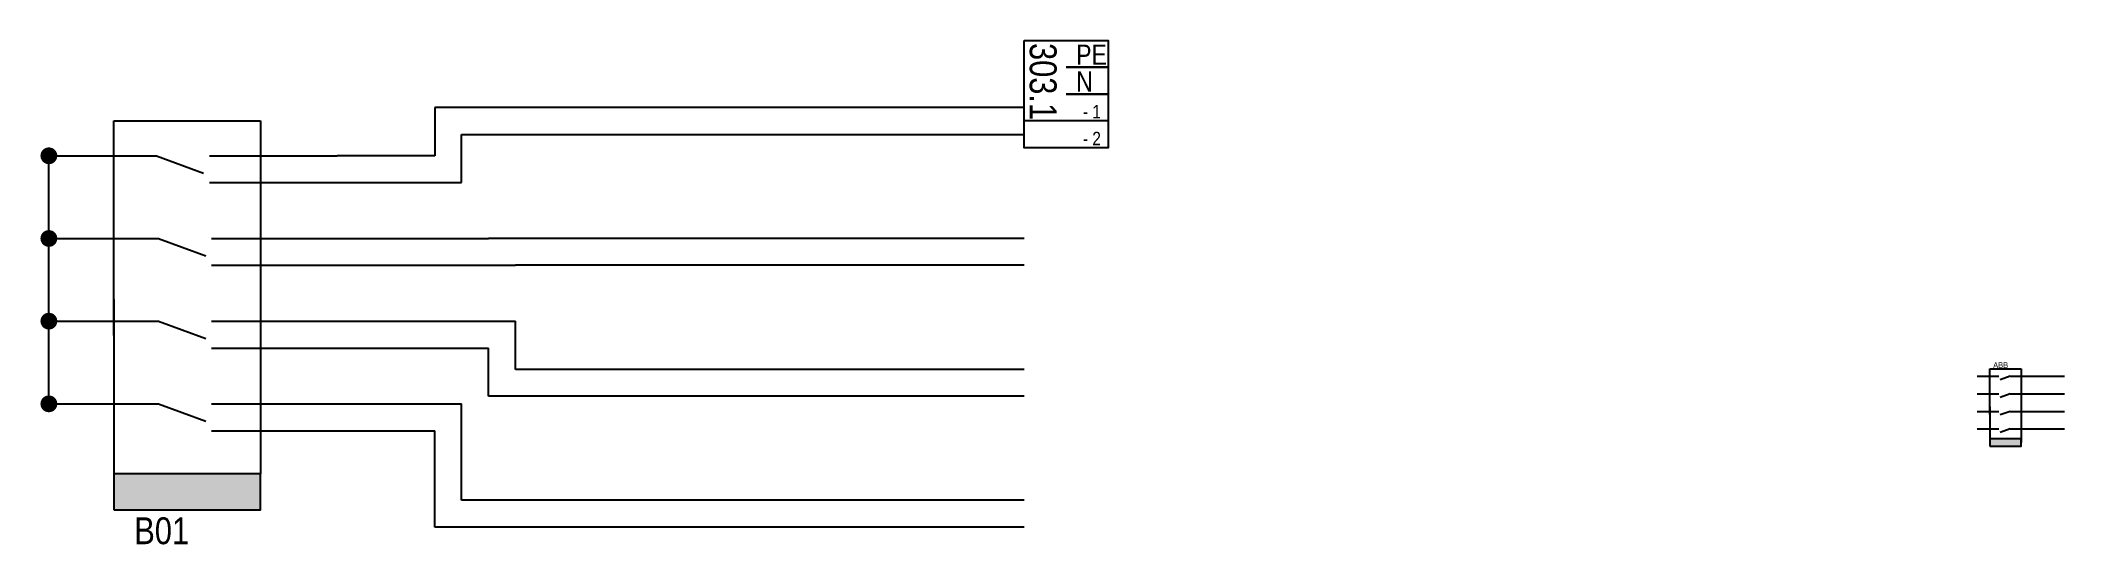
# Model space of a CAD drawing. Header units: millimetres. Extents: x -242231 to 419123, y -2399 to 525285.
# Drawn here: x -48138 to -19751, y 114173 to 121251 of the extents above; entities that cross this region are included whole.
import ezdxf
from ezdxf.enums import TextEntityAlignment as Align

# ---------------------------------------------------------------- set-up
doc = ezdxf.new("R2010")
doc.units = ezdxf.units.MM
doc.layers.add('R-KLEMMur', color=7, linetype='Continuous')
doc.layers.add('R-LAGS-TEXTI', color=1, linetype='Continuous')
doc.layers.add('R-lagnir', color=7, linetype='Continuous', lineweight=25)
doc.styles.add('Greinamerkingar', font='ARIALN.TTF')
doc.styles.add('texti fyrir einlínumyndir', font='ARIALN.TTF', dxfattribs={"height": 100})

msp = doc.modelspace()

# ---------------------------------------------------------------- texts
at = {"layer": 'R-KLEMMur', "color": 1, "style": 'Greinamerkingar'}
msp.add_text('B01', height=376.9268, dxfattribs=at).set_placement((-46822.41, 114178.516))
at = {"layer": 'R-LAGS-TEXTI', "style": 'texti fyrir einlínumyndir'}
for s, height, p in [('PE', 282.6951, (-33612.92, 120909.803)), ('N', 282.695, (-33612.92, 120532.876)), ('- 1', 188.4634, (-33518.067, 120155.949)), ('- 2', 188.4634, (-33518.067, 119779.022))]:
    msp.add_text(s, height=height, dxfattribs=at).set_placement(p)
msp.add_attdef('303.1', text='101', height=376.9268, rotation=270, dxfattribs=at).set_placement((-34263.798, 120673.947), align=Align.CENTER)

# ---------------------------------------------------------------- blocks, each defined once
blk = doc.blocks.new('ABB - Free@home 4ch switch')
at = {"layer": 'R-KLEMMur'}
blk.add_hatch(color=256, dxfattribs=at).paths.add_polyline_path([(46133, 40420), (46569, 40420), (46569, 40527), (46133, 40527)])
for p, q in [((45955, 41404), (46259, 41404)), ((45955, 41158), (46259, 41158)), ((45955, 40911), (46259, 40911)), ((45955, 40665), (46259, 40665))]:
    blk.add_line(p, q)
for p, q in [((46133, 40868), (46133, 41509)), ((46133, 41509), (46569, 41509)), ((46569, 41509), (46569, 40474)), ((46417, 41404), (46276, 41353)), ((46417, 41404), (47178, 41404)), ((46133, 40976), (46133, 40474)), ((46417, 41158), (46276, 41106)), ((46417, 40911), (46276, 40860)), ((46417, 41158), (47178, 41158)), ((46417, 40911), (47178, 40911)), ((46417, 40665), (46276, 40613)), ((46417, 40665), (47178, 40665)), ((46569, 40419), (46133, 40419))]:
    blk.add_line(p, q, dxfattribs=at)
blk.add_lwpolyline([(46133, 40420), (46569, 40420), (46569, 40527), (46133, 40527)], close=True, dxfattribs=at)
at = {"layer": 'R-KLEMMur', "color": 1, "style": 'Greinamerkingar'}
blk.add_text('ABB', height=80, dxfattribs=at).set_placement((46178, 41520))

# ---------------------------------------------------------------- hatches: boundary and pattern name
at = {"layer": 'R-KLEMMur'}
msp.add_hatch(color=256, dxfattribs=at).paths.add_polyline_path([(-47107.491, 114660.249), (-45053.496, 114660.249), (-45053.496, 115166.274), (-47107.491, 115166.274)])

# ---------------------------------------------------------------- linework, layer by layer
for p, q in [((-48049.808, 119631.306), (-46510.351, 119631.306)), ((-48020.175, 118470.525), (-46480.718, 118470.525)), ((-48020.175, 117309.743), (-46480.718, 117309.743)), ((-48020.175, 116148.962), (-46480.718, 116148.962))]:
    msp.add_line(p, q)
at = {"color": 0, "linetype": 'Continuous'}
for points in [[(-33752.37, 120497.063), (-33163.421, 120497.063), (-33163.421, 120120.136), (-34341.318, 120120.136), (-34341.318, 121250.917)], [(-34341.318, 121250.917), (-33163.421, 121250.917), (-33163.421, 120873.99), (-33752.37, 120873.99)], [(-33752.37, 120873.99), (-33163.421, 120873.99), (-33163.421, 120497.063), (-33752.37, 120497.063)]]:
    msp.add_lwpolyline(points, dxfattribs=at)
msp.add_lwpolyline([(-33163.421, 120120.136), (-33163.421, 119743.21), (-34341.318, 119743.21), (-34341.318, 120120.136)])
at = {"layer": 'R-KLEMMur'}
for p, q in [((-47107.491, 120123.06), (-45053.496, 120123.06)), ((-47107.491, 117106.451), (-47107.491, 120123.06)), ((-45053.496, 120123.06), (-45053.496, 115166.274)), ((-34341.318, 120308.6), (-42608.379, 120308.6)), ((-42608.379, 120308.6), (-42608.379, 119631.306)), ((-42231.452, 119254.379), (-42231.452, 119931.673)), ((-42231.452, 119931.673), (-34341.318, 119931.673)), ((-48020.175, 116148.962), (-48020.175, 119631.306)), ((-46510.351, 119631.306), (-45850.335, 119387.742)), ((-45769.632, 119631.306), (-43975.171, 119631.306)), ((-42608.379, 119631.306), (-43975.171, 119631.306)), ((-45769.632, 119254.379), (-43975.171, 119254.379)), ((-43975.171, 119254.379), (-42231.452, 119254.379)), ((-46480.718, 118470.525), (-45820.702, 118226.96)), ((-45739.999, 118470.525), (-43945.538, 118470.525)), ((-43945.538, 118470.525), (-41854.525, 118470.525)), ((-34341.318, 118470.525), (-41854.525, 118470.525)), ((-45739.999, 118093.598), (-43945.538, 118093.598)), ((-43945.538, 118093.598), (-41477.598, 118093.598)), ((-34341.318, 118093.598), (-41477.598, 118093.598)), ((-47107.491, 117612.475), (-47107.491, 115101.89)), ((-46480.718, 117309.743), (-45820.702, 117066.179)), ((-45739.999, 117309.743), (-43945.538, 117309.743)), ((-43945.538, 117309.743), (-41477.598, 117309.743)), ((-41477.598, 116632.449), (-41477.598, 117309.743)), ((-45739.999, 116932.816), (-43945.538, 116932.816)), ((-43945.538, 116932.816), (-41854.525, 116932.816)), ((-41854.525, 116255.523), (-41854.525, 116932.816)), ((-34341.318, 116632.449), (-41477.598, 116632.449)), ((-46480.718, 116148.962), (-45820.702, 115905.397)), ((-45739.999, 116148.962), (-43945.538, 116148.962)), ((-43945.538, 116148.962), (-42231.452, 116148.962)), ((-42231.452, 114794.374), (-42231.452, 116148.962)), ((-34341.318, 116255.523), (-41854.525, 116255.523)), ((-45739.999, 115772.035), (-43945.538, 115772.035)), ((-43945.538, 115772.035), (-42608.379, 115772.035)), ((-42608.379, 114417.447), (-42608.379, 115772.035)), ((-47107.491, 115101.89), (-47107.491, 115101.89)), ((-34341.318, 114794.374), (-42231.452, 114794.374)), ((-34341.318, 114417.447), (-42608.379, 114417.447))]:
    msp.add_line(p, q, dxfattribs=at)
at = {"layer": 'R-KLEMMur', "const_width": 117.79}
for points in [[(-48079.069, 119631.306, 1), (-47961.28, 119631.306, 1)], [(-48079.069, 118470.525, 1), (-47961.28, 118470.525, 1)], [(-48079.069, 117309.743, 1), (-47961.28, 117309.743, 1)], [(-48079.069, 116148.962, 1), (-47961.28, 116148.962, 1)]]:
    msp.add_lwpolyline(points, format="xyb", close=True, dxfattribs=at)
at = {"layer": 'R-KLEMMur'}
msp.add_lwpolyline([(-47107.491, 114660.249), (-45053.496, 114660.249), (-45053.496, 115166.274), (-47107.491, 115166.274)], close=True, dxfattribs=at)

# ---------------------------------------------------------------- block references
at = {"layer": 'R-lagnir', "color": 7, "true_color": 0xffffff}
msp.add_blockref('ABB - Free@home 4ch switch', (-66929.393, 75132.613), dxfattribs=at)

msp.set_redraw_order([(e.dxf.handle, doc.entitydb.next_handle()) for e in msp.query("TEXT MTEXT ATTDEF DIMENSION ARC_DIMENSION")])  # texts and dimensions are drawn at this point

doc.saveas('drawing.dxf')
